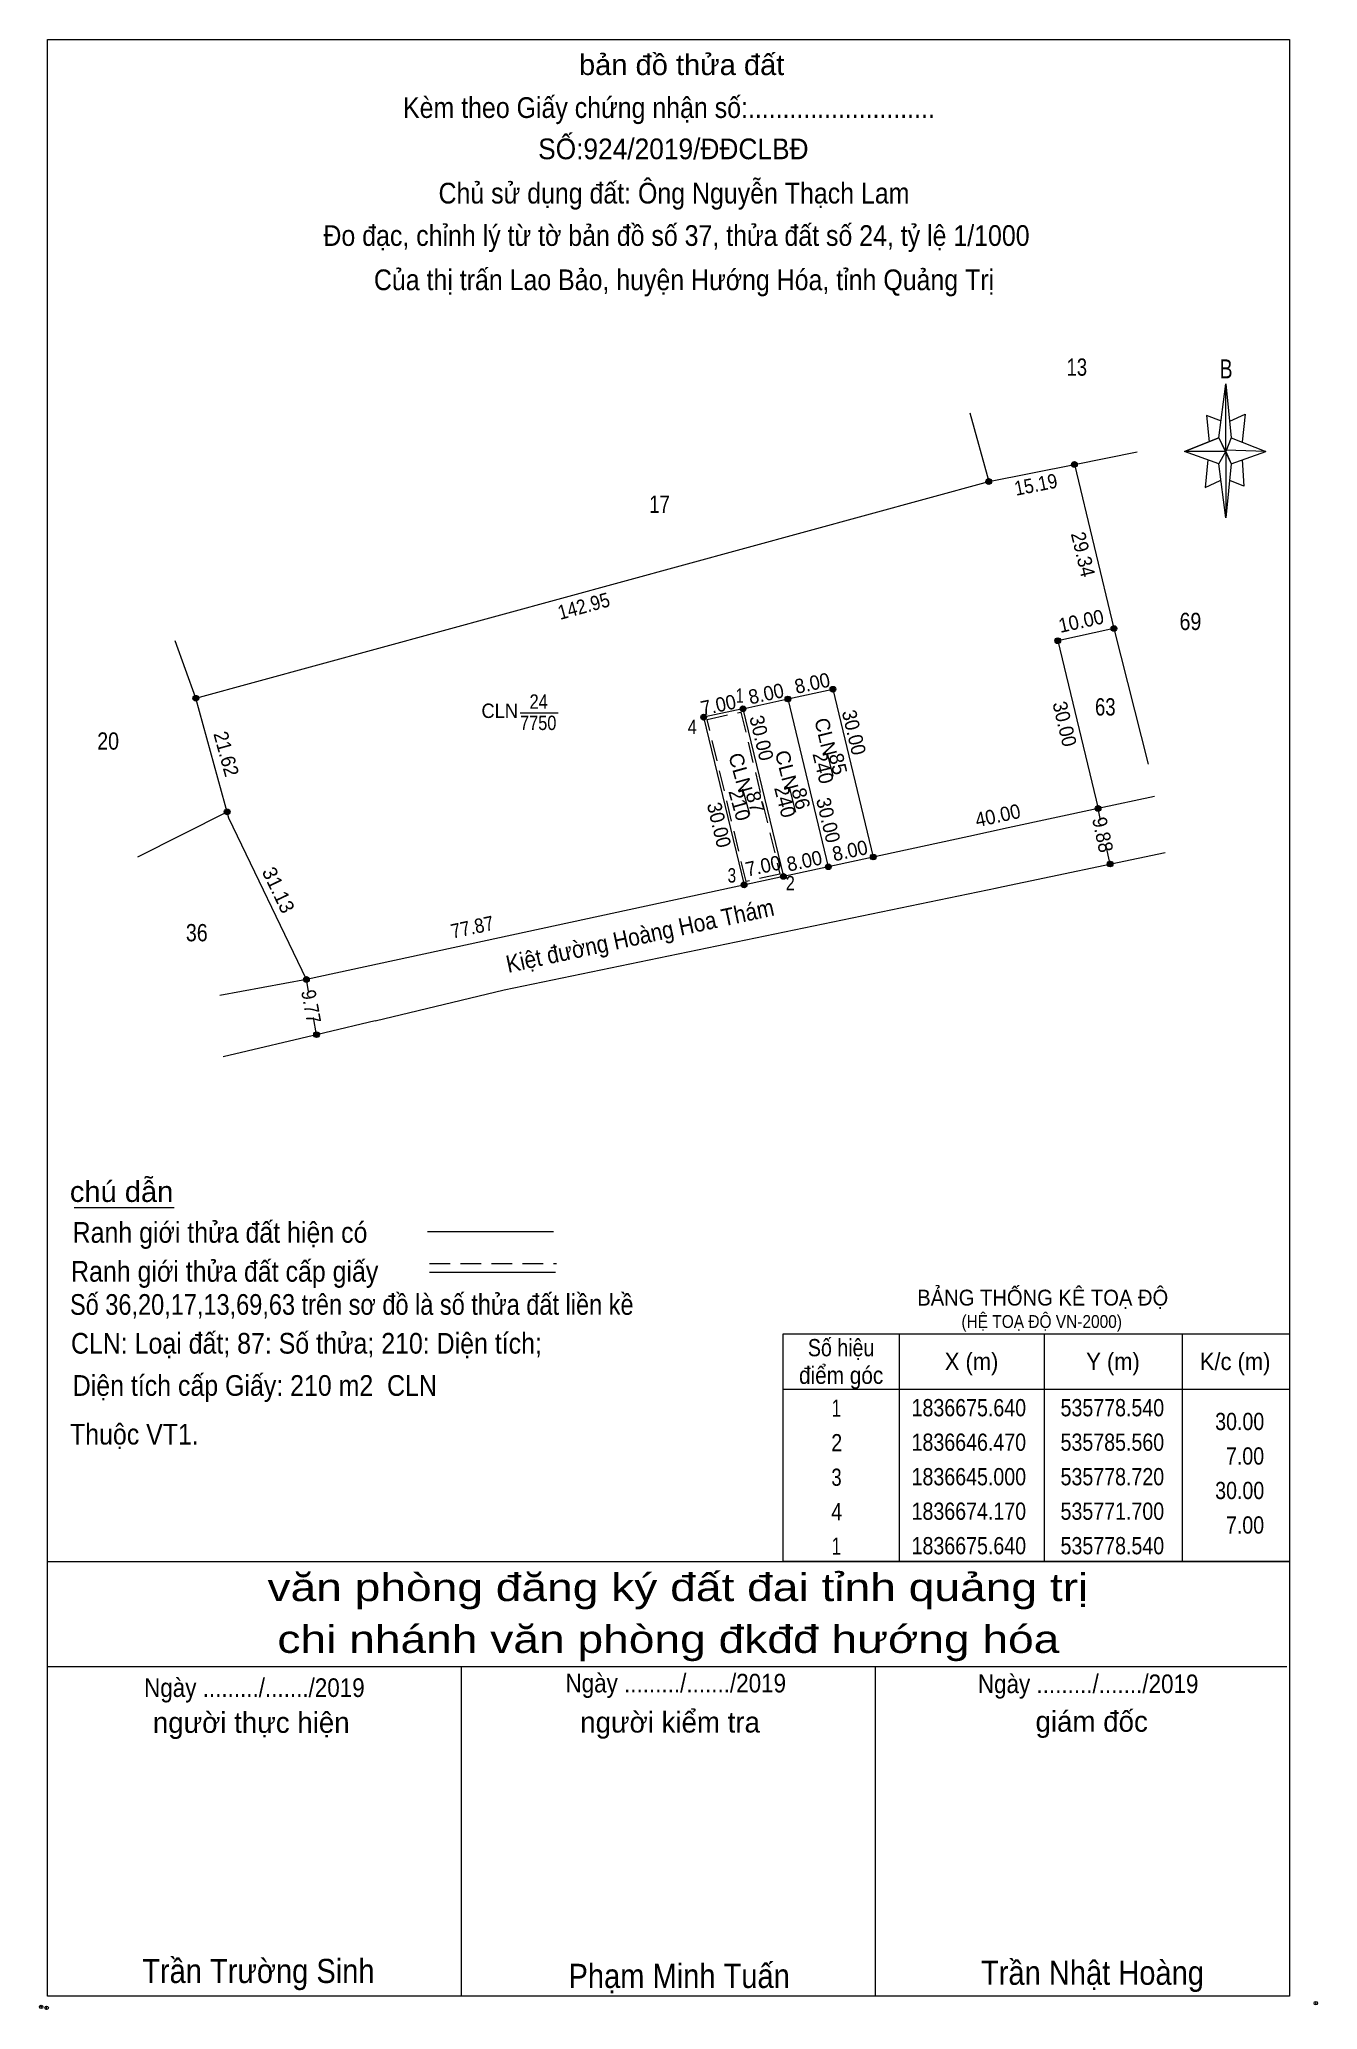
# Model space of a CAD drawing. Header units: metres. Extents: x 535253 to 536510, y 1836459 to 1837303.
# Drawn here: x 535985.5 to 536207.8, y 1836956.9 to 1837299.6 of the extents above; entities that cross this region are included whole.
import ezdxf
from ezdxf.enums import TextEntityAlignment as Align

# ---------------------------------------------------------------- set-up
doc = ezdxf.new("R2010")
doc.units = ezdxf.units.M
doc.header["$LTSCALE"] = 1.2
doc.header["$PDMODE"] = 32
doc.header["$PDSIZE"] = 0.6
doc.linetypes.add('MEDIUM_DASHED', pattern=[4.5, 3, -1.5])
for name, color, linetype, lineweight in [('1', 7, 'Continuous', 13), ('10', 7, 'Continuous', 13), ('12', 7, 'Continuous', 13), ('17', 7, 'Continuous', 13), ('2', 7, 'Continuous', 13), ('23', 7, 'Continuous', 13), ('5', 7, 'Continuous', 13), ('6', 7, 'Continuous', 13), ('63', 7, 'Continuous', 13)]:
    doc.layers.add(name, color=color, linetype=linetype, lineweight=lineweight)

msp = doc.modelspace()

# ---------------------------------------------------------------- texts
at = {"layer": '1', "width": 0.85}
msp.add_text('7750', height=2.5, dxfattribs=at).set_placement((536072.295, 1837179.44), align=Align.CENTER)
at = {"layer": '1'}
for s, height, width, p in [('BẢNG THỐNG KÊ TOẠ ĐỘ ', 2.76, 0.95, (536138.22, 1837079.35)), ('(HỆ TOẠ ĐỘ VN-2000)', 2.232, 0.9, (536145.9, 1837075.46))]:
    msp.add_text(s, height=height, dxfattribs=dict(at, width=width)).set_placement(p)
at = {"layer": '12'}
for s, width, p in [('13', 0.8, (536165.965, 1837241.06)), ('17', 0.8, (536093.395, 1837217.21)), ('69', 0.85, (536185.725, 1837196.83)), ('63', 0.8, (536170.915, 1837181.97)), ('20', 0.85, (535997.5, 1837176.03)), ('36', 0.85, (536012.92, 1837142.7))]:
    msp.add_text(s, height=3, dxfattribs=dict(at, width=width)).set_placement(p, align=Align.CENTER)
at = {"layer": '12', "width": 0.9}
msp.add_text('9.77', height=2.5, rotation=280.436, dxfattribs=at).set_placement((536031.583, 1837131.131), align=Align.CENTER)
at = {"layer": '2'}
for s, height, rotation, width, p in [('8.00', 2.5, 12.265, 0.95, (536120.224, 1837186.375)), ('30.00', 2.5, 283.527, 0.95, (536162.64, 1837180.207)), ('30.00', 2.5, 283.531, 0.95, (536109.93, 1837177.767)), ('30.00', 2.5, 283.527, 0.95, (536126, 1837178.737)), ('CLN', 2.5, 285.627, 1.05, (536106.283, 1837171.682)), ('CLN', 2.5, 284.606, 1.05, (536114.305, 1837172.155)), ('30.00', 2.5, 283.531, 0.95, (536121.53, 1837163.487)), ('30.00', 2.5, 283.531, 0.95, (536102.54, 1837162.647)), ('40.00', 2.5, 12.195, 0.95, (536152.486, 1837163.365)), ('9.88', 2.5, 282.151, 0.95, (536169.259, 1837160.973)), ('7.00', 2.5, 12.129, 0.95, (536111.682, 1837154.587)), ('8.00', 2.5, 12.195, 0.95, (536118.846, 1837155.462)), ('8.00', 2.5, 12.195, 0.95, (536126.776, 1837157.252)), ('Kiệt đường Hoàng Hoa Thám', 3, 12.184, 0.9, (536090.313, 1837142.209))]:
    msp.add_text(s, height=height, rotation=rotation, dxfattribs=dict(at, width=width)).set_placement(p, align=Align.CENTER)
for s, height, width, p in [('24', 2.5, 0.85, (536072.375, 1837183.14)), ('CLN', 2.5, 0.95, (536065.605, 1837181.54)), ('Số hiệu', 3, 0.85, (536124.975, 1837070.53)), ('X (m)', 3, 0.95, (536147.665, 1837068.13)), ('Y (m)', 3, 0.95, (536172.26, 1837068.13)), ('K/c (m)', 3, 0.95, (536193.5, 1837068.13)), ('điểm góc', 3, 0.9, (536124.98, 1837065.73)), ('1836675.640', 3, 0.85, (536147.185, 1837060.09)), ('535778.540', 3, 0.85, (536172.145, 1837060.09)), ('1836646.470', 3, 0.85, (536147.185, 1837054.09)), ('535785.560', 3, 0.85, (536172.145, 1837054.09)), ('1836645.000', 3, 0.85, (536147.185, 1837048.09)), ('535778.720', 3, 0.85, (536172.145, 1837048.09)), ('1836674.170', 3, 0.85, (536147.185, 1837042.09)), ('535771.700', 3, 0.85, (536172.145, 1837042.09)), ('1836675.640', 3, 0.85, (536147.185, 1837036.09)), ('535778.540', 3, 0.85, (536172.145, 1837036.09))]:
    msp.add_text(s, height=height, dxfattribs=dict(at, width=width)).set_placement(p, align=Align.CENTER)
for s, rotation, p in [('CLN', 283.643, (536121.093, 1837177.95)), ('240', 283.643, (536120.638, 1837172.59)), ('85', 283.643, (536123.234, 1837173.25)), ('210', 285.627, (536106.102, 1837166.107)), ('87', 285.627, (536108.84, 1837166.587)), ('240', 284.606, (536114.008, 1837166.68)), ('86', 284.606, (536116.781, 1837167.205))]:
    msp.add_text(s, height=2.5, rotation=rotation, dxfattribs=at).set_placement(p, align=Align.CENTER)
at = {"layer": '2', "width": 0.85}
for s, p in [('30.00', (536198.56, 1837057.69)), ('7.00', (536198.54, 1837051.69)), ('30.00', (536198.56, 1837045.69)), ('7.00', (536198.54, 1837039.69))]:
    msp.add_text(s, height=3, dxfattribs=at).set_placement(p, align=Align.RIGHT)
at = {"layer": '5'}
for s, height, width, p in [('bản đồ thửa đất', 3.6, 1.05, (536097.245, 1837293.35)), ('Kèm theo Giấy chứng nhận số:...........................', 3.6, 0.9, (536095.03, 1837285.89)), ('SỐ:924/2019/ĐĐCLBĐ', 3.6, 0.95, (536095.8, 1837278.71)), ('Chủ sử dụng đất: Ông Nguyễn Thạch Lam', 3.6, 0.9, (536095.91, 1837271.01)), ('Đo đạc, chỉnh lý từ tờ bản đồ số 37, thửa đất số 24, tỷ lệ 1/1000 ', 3.6, 0.9, (536096.95, 1837263.64)), ('Của thị trấn Lao Bảo, huyện Hướng Hóa, tỉnh Quảng Trị', 3.6, 0.9, (536097.655, 1837255.94)), ('B', 3.306, 0.75, (536191.94, 1837240.6)), ('văn phòng đăng ký đất đai tỉnh quảng trị', 4.8, 1.25, (536096.585, 1837027.96)), ('chi nhánh văn phòng đkđđ hướng hóa', 4.8, 1.25, (536094.935, 1837018.94)), ('Ngày ........./......./2019', 3.24, 0.9, (536022.94, 1837011.28)), ('Ngày ........./......./2019', 3.24, 0.9, (536096.22, 1837012.07)), ('Ngày ........./......./2019', 3.24, 0.9, (536167.94, 1837011.95)), ('Trần Trường Sinh', 4.2, 0.9, (536023.63, 1836961.53)), ('Phạm Minh Tuấn', 4.2, 0.9, (536096.81, 1836960.67)), ('Trần Nhật Hoàng', 4.2, 0.9, (536168.69, 1836961.22))]:
    msp.add_text(s, height=height, dxfattribs=dict(at, width=width)).set_placement(p, align=Align.CENTER)
for s, p in [('người thực hiện', (536022.39, 1837005.04)), ('người kiểm tra', (536095.235, 1837005.09)), ('giám đốc', (536168.55, 1837005.23))]:
    msp.add_text(s, height=3.6, dxfattribs=at).set_placement(p, align=Align.CENTER)
at = {"layer": '6'}
for s, width, p in [('chú dẫn', 1.05, (535990.85, 1837097.37)), ('Ranh giới thửa đất hiện có ', 0.9, (535991.33, 1837090.27)), ('Ranh giới thửa đất cấp giấy', 0.9, (535991.06, 1837083.5)), ('Số 36,20,17,13,69,63 trên sơ đồ là số thửa đất liền kề', 0.85, (535990.87, 1837077.74)), ('CLN: Loại đất; 87: Số thửa; 210: Diện tích;', 0.9, (535991.04, 1837070.99)), ('Diện tích cấp Giấy: 210 m2  CLN', 0.9, (535991.35, 1837063.65)), ('Thuộc VT1.', 0.9, (535990.87, 1837055.18))]:
    msp.add_text(s, height=3.6, dxfattribs=dict(at, width=width)).set_placement(p)
at = {"layer": '63'}
for s, rotation, width, p in [('15.19', 11.273, 0.9, (536159.086, 1837220.905)), ('29.34', 283.544, 0.95, (536165.841, 1837209.708)), ('142.95', 15.291, 0.9, (536080.545, 1837199.801)), ('10.00', 12.355, 0.95, (536166.983, 1837197.175)), ('7.00', 12.129, 0.95, (536103.882, 1837182.587)), ('8.00', 12.195, 0.95, (536112.196, 1837184.542)), ('21.62', 285.399, 0.95, (536016.844, 1837174.962)), ('77.87', 12.186, 0.9, (536061.091, 1837143.944))]:
    msp.add_text(s, height=2.5, rotation=rotation, dxfattribs=dict(at, width=width)).set_placement(p, align=Align.CENTER)
for s, width, p in [(' 1', 0.75, (536108.05, 1837184.19)), (' 4', 0.85, (536099.89, 1837178.76)), (' 3', 0.8, (536106.72, 1837152.92)), (' 2', 0.85, (536116.93, 1837151.57))]:
    msp.add_text(s, height=2.5, dxfattribs=dict(at, width=width)).set_placement(p, align=Align.RIGHT)
msp.add_text('31.13', height=2.5, rotation=295.66, dxfattribs=at).set_placement((536025.993, 1837151.076), align=Align.CENTER)
for s, width, p in [(' 1', 0.75, (536123.73, 1837060)), (' 2', 0.85, (536123.74, 1837054)), (' 3', 0.8, (536123.735, 1837048)), (' 4', 0.85, (536123.73, 1837042)), (' 1', 0.75, (536123.73, 1837036))]:
    msp.add_text(s, height=3, dxfattribs=dict(at, width=width)).set_placement(p, align=Align.CENTER)

# ---------------------------------------------------------------- hatches: boundary and pattern name
at = {"layer": '12'}
for points in [[(536166.05, 1837225.64, 1), (536165.05, 1837225.64, 1)], [(536151.15, 1837222.67, 1), (536150.15, 1837222.67, 1)], [(536163.15, 1837194.98, 1), (536162.15, 1837194.98, 1)], [(536172.92, 1837197.12, 1), (536171.92, 1837197.12, 1)], [(536013.26, 1837184.97, 1), (536012.26, 1837184.97, 1)], [(536124.05, 1837186.541, 1), (536123.05, 1837186.541, 1)], [(536018.7, 1837165.22, 1), (536017.7, 1837165.22, 1)], [(536170.17, 1837165.8, 1), (536169.17, 1837165.8, 1)], [(536131.07, 1837157.361, 1), (536130.07, 1837157.361, 1)], [(536172.25, 1837156.14, 1), (536171.25, 1837156.14, 1)], [(536032.48, 1837136.07, 1), (536031.48, 1837136.07, 1)], [(536034.25, 1837126.46, 1), (536033.25, 1837126.46, 1)]]:
    msp.add_hatch(color=256, dxfattribs=at).paths.add_polyline_path(points)
at = {"layer": '2'}
for points in [[(536116.23, 1837184.841, 1), (536115.23, 1837184.841, 1)], [(536101.57, 1837181.681, 1), (536100.57, 1837181.681, 1)], [(536108.41, 1837183.151, 1), (536107.41, 1837183.151, 1)], [(536115.43, 1837153.981, 1), (536114.43, 1837153.981, 1)], [(536123.25, 1837155.671, 1), (536122.25, 1837155.671, 1)], [(536108.59, 1837152.511, 1), (536107.59, 1837152.511, 1)]]:
    msp.add_hatch(color=256, dxfattribs=at).paths.add_polyline_path(points)

# ---------------------------------------------------------------- linework, layer by layer
at = {"layer": '1', "linetype": 'MEDIUM_DASHED'}
msp.add_lwpolyline([(536107.54, 1837182.56), (536114.32, 1837154.36), (536108.46, 1837153.1), (536101.68, 1837181.3)], close=True, dxfattribs=at)
at = {"layer": '10'}
for p, q in [((536172.42, 1837197.12), (536178.37, 1837173.51)), ((536123.55, 1837186.54), (536130.57, 1837157.36))]:
    msp.add_line(p, q, dxfattribs=at)
for points in [[(536031.98, 1837136.07), (536018.5, 1837164.13), (536012.76, 1837184.97), (536150.65, 1837222.67), (536165.55, 1837225.64)], [(536165.55, 1837225.64), (536172.42, 1837197.12), (536162.65, 1837194.98), (536169.67, 1837165.8)], [(536169.67, 1837165.8), (536161.85, 1837164.11), (536154.03, 1837162.42)], [(536154.03, 1837162.43), (536147.19, 1837160.95), (536031.98, 1837136.07)]]:
    msp.add_lwpolyline(points, dxfattribs=at)
at = {"layer": '12'}
for p, q in [((536107.91, 1837183.15), (536115.73, 1837184.84)), ((536115.73, 1837184.84), (536123.55, 1837186.54)), ((536107.91, 1837183.15), (536101.07, 1837181.68)), ((536032.35, 1837134.04), (536031.98, 1837136.07)), ((536033.75, 1837126.46), (536033.2, 1837129.45))]:
    msp.add_line(p, q, dxfattribs=at)
for centre in [(536165.55, 1837225.64), (536150.65, 1837222.67), (536162.65, 1837194.98), (536172.42, 1837197.12), (536012.76, 1837184.97), (536123.55, 1837186.541), (536018.2, 1837165.22), (536169.67, 1837165.8), (536130.57, 1837157.361), (536171.75, 1837156.14), (536031.98, 1837136.07), (536033.75, 1837126.46)]:
    msp.add_circle(centre, 0.5, dxfattribs=at)
at = {"layer": '17'}
msp.add_line((535991.59, 1837096.39), (536008.97, 1837096.39), dxfattribs=at)
at = {"layer": '2'}
for p, q in [((536147.35, 1837234.61), (536150.65, 1837222.67)), ((536165.55, 1837225.64), (536176.47, 1837227.82)), ((536012.76, 1837184.97), (536009.15, 1837194.93)), ((536115.73, 1837184.84), (536122.75, 1837155.67)), ((536069.17, 1837182.46), (536075.79, 1837182.46)), ((536101.07, 1837181.68), (536108.09, 1837152.51)), ((536107.91, 1837183.15), (536114.93, 1837153.98)), ((536179.45, 1837167.91), (536169.67, 1837165.8)), ((536002.67, 1837157.41), (536018.2, 1837165.22)), ((536170.1, 1837163.79), (536169.67, 1837165.8)), ((536152.08, 1837152), (536181.33, 1837158.16)), ((536171.75, 1837156.14), (536171.02, 1837159.51)), ((536135.06, 1837074.43), (536135.06, 1837034.83)), ((536160.26, 1837074.43), (536160.26, 1837034.83)), ((536184.26, 1837074.43), (536184.26, 1837034.83)), ((536114.9, 1837064.83), (536202.98, 1837064.83))]:
    msp.add_line(p, q, dxfattribs=at)
for points in [[(536172.42, 1837197.12), (536162.65, 1837194.98), (536169.67, 1837165.8)], [(536043.93, 1837128.87), (536066.38, 1837134.26), (536152.09, 1837151.97)]]:
    msp.add_lwpolyline(points, dxfattribs=at)
msp.add_lwpolyline([(536114.9, 1837074.43), (536202.98, 1837074.43), (536202.98, 1837034.83), (536114.9, 1837034.83)], close=True, dxfattribs=at)
for centre in [(536115.73, 1837184.841), (536101.07, 1837181.681), (536107.91, 1837183.151), (536114.93, 1837153.981), (536122.75, 1837155.671), (536108.09, 1837152.511)]:
    msp.add_circle(centre, 0.5, dxfattribs=at)
at = {"layer": '23'}
for p, q in [((536031.98, 1837136.07), (536016.94, 1837133.29)), ((536035.17, 1837126.8), (536017.51, 1837122.63)), ((536043.93, 1837128.87), (536035.17, 1837126.8))]:
    msp.add_line(p, q, dxfattribs=at)
at = {"layer": '5'}
for p, q in [((536190.67, 1837230.28), (536191.87, 1837239.64)), ((536192.83, 1837230.28), (536198.83, 1837227.88)), ((536190.67, 1837225.72), (536184.67, 1837227.88)), ((536192.83, 1837225.72), (536191.87, 1837216.36)), ((536194.75, 1837226.44), (536194.99, 1837221.88)), ((536194.99, 1837221.88), (536192.59, 1837222.84)), ((535986.98, 1837034.83), (536202.98, 1837034.83)), ((535986.98, 1837016.59), (536202.5, 1837016.59)), ((535986.98, 1837016.59), (536202.5, 1837016.59)), ((535986.98, 1837016.59), (536202.5, 1837016.59)), ((536058.98, 1836959.23), (536058.98, 1837016.59)), ((536130.98, 1836959.23), (536130.98, 1837016.59))]:
    msp.add_line(p, q, dxfattribs=at)
for points in [[(535986.98, 1837299.55), (536202.98, 1837299.55), (536202.98, 1836959.23), (535986.98, 1836959.23)], [(536191.87, 1837239.64), (536192.83, 1837230.28), (536191.87, 1837227.88)], [(536191.87, 1837227.88), (536184.67, 1837227.88), (536190.67, 1837230.28), (536192.83, 1837225.72), (536198.83, 1837227.88), (536191.87, 1837228.12)], [(536191.87, 1837227.88), (536191.87, 1837216.36), (536190.67, 1837225.72)]]:
    msp.add_lwpolyline(points, close=True, dxfattribs=at)
for points in [[(536191.15, 1837233.16), (536188.51, 1837234.12), (536188.99, 1837229.56)], [(536192.59, 1837233.16), (536195.23, 1837234.36), (536194.75, 1837229.56)], [(536191.87, 1837227.88), (536190.67, 1837230.28), (536184.67, 1837227.88)], [(536188.75, 1837226.44), (536188.27, 1837221.64), (536190.91, 1837222.84)], [(536191.87, 1837227.88), (536192.83, 1837225.72), (536198.83, 1837227.88)], [(536202.98, 1836959.23), (535986.98, 1836959.23), (535986.98, 1837016.59)]]:
    msp.add_lwpolyline(points, dxfattribs=at)
for p in [(535985.85, 1836957.38), (535986.81, 1836957.21)]:
    msp.add_point(p, dxfattribs=at)
at = {"layer": '6'}
for p, q in [((536053.03, 1837092.21), (536074.97, 1837092.21)), ((536053.37, 1837085.18), (536075.3, 1837085.18))]:
    msp.add_line(p, q, dxfattribs=at)
at = {"layer": '6', "linetype": 'MEDIUM_DASHED'}
msp.add_line((536053.37, 1837086.67), (536075.45, 1837086.67), dxfattribs=at)
at = {"layer": '6'}
msp.add_point((536207.54, 1836958.03), dxfattribs=at)
at = {"layer": '63'}
for p, q in [((536122.62, 1837175.18), (536123.53, 1837171.43)), ((536107.82, 1837169.21), (536109.05, 1837164.82)), ((536115.94, 1837169.5), (536117.06, 1837165.18))]:
    msp.add_line(p, q, dxfattribs=at)

msp.set_redraw_order([(e.dxf.handle, doc.entitydb.next_handle()) for e in msp.query("TEXT MTEXT ATTDEF DIMENSION ARC_DIMENSION")])  # texts and dimensions are drawn at this point

doc.saveas('drawing.dxf')
